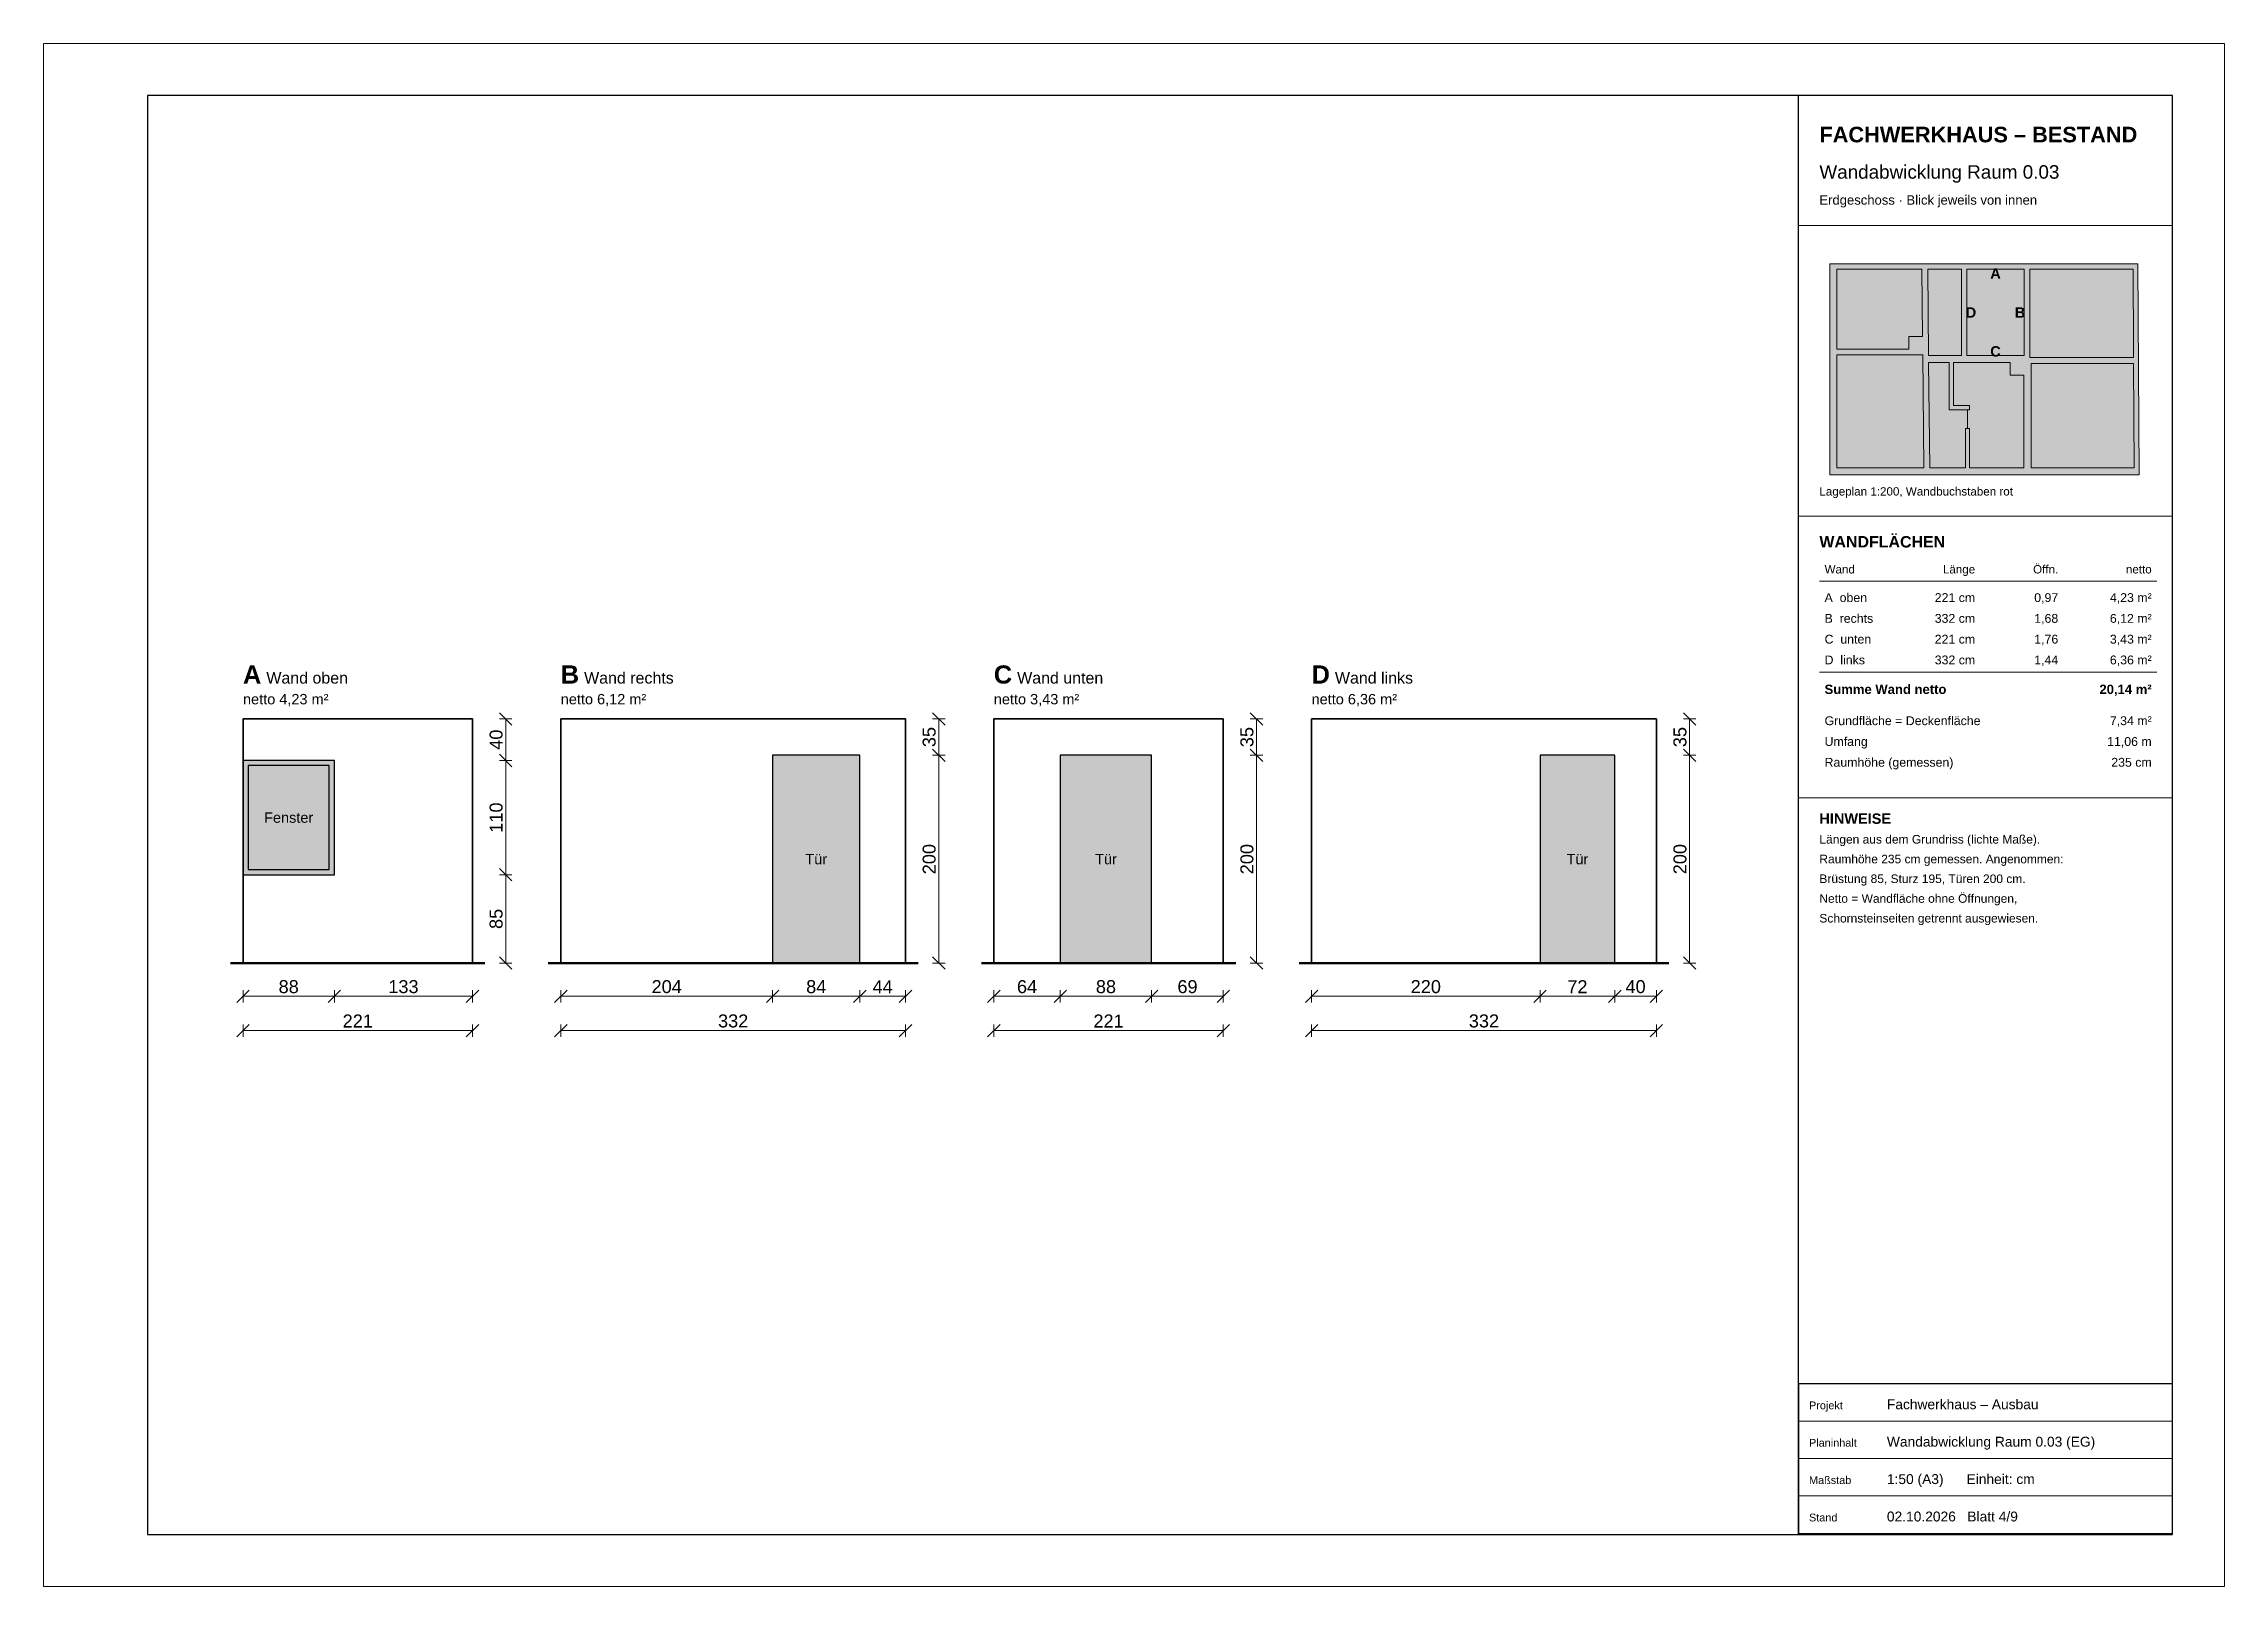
# Model space of a CAD drawing. Header units: centimetres. Extents: x 0 to 18200, y 0 to 1485.
# Drawn here: x 4600 to 6700, y 0 to 1485 of the extents above; entities that cross this region are included whole.
import ezdxf
from ezdxf.enums import TextEntityAlignment as Align

# ---------------------------------------------------------------- set-up
doc = ezdxf.new("R2010")
doc.units = ezdxf.units.CM
for name, color, linetype, lineweight in [('ABW_BODEN', 7, 'Continuous', 50), ('ABW_OEFFNUNG', 7, 'Continuous', 25), ('ABW_TEXT', 7, 'Continuous', 18), ('ABW_WAND', 7, 'Continuous', 35), ('BEMASSUNG', 7, 'Continuous', 18), ('FENSTER', 7, 'Continuous', 25), ('PLANKOPF', 7, 'Continuous', 25), ('PLANKOPF_DUENN', 7, 'Continuous', 13), ('WAND_FUELLUNG', 8, 'Continuous', 0)]:
    doc.layers.add(name, color=color, linetype=linetype, lineweight=lineweight)
doc.styles.add('PLAN', font='arial.ttf')
doc.styles.add('PLAN_FETT', font='arialbd.ttf')
doc.dimstyles.new('BESTAND_1_50', dxfattribs={"dimscale": 5, "dimtxt": 2.5, "dimasz": 1.5, "dimexe": 1.2, "dimexo": 0, "dimgap": 0.6, "dimtad": 1, "dimdec": 0, "dimtxsty": 'PLAN', "dimtsz": 1.2, "dimcen": 2.5, "dimclrd": 7, "dimclre": 7, "dimclrt": 7, "dimazin": 3, "dimtfac": 1, "dimtmove": 2, "dimatfit": 3, "dimlwd": 18, "dimlwe": 13})

msp = doc.modelspace()

# ---------------------------------------------------------------- texts
at = {"layer": 'ABW_TEXT'}
for s, height, style, p in [('A', 17.5, 'PLAN_FETT', (4792, 869)), ('B', 17.5, 'PLAN_FETT', (5098, 869)), ('C', 17.5, 'PLAN_FETT', (5515, 869)), ('D', 17.5, 'PLAN_FETT', (5821, 869)), ('Wand oben', 11, 'PLAN', (4814.5, 869)), ('Wand rechts', 11, 'PLAN', (5120.5, 869)), ('Wand unten', 11, 'PLAN', (5537.5, 869)), ('Wand links', 11, 'PLAN', (5843.5, 869)), ('netto 4,23 m²', 10, 'PLAN', (4792, 849)), ('netto 6,12 m²', 10, 'PLAN', (5098, 849)), ('netto 3,43 m²', 10, 'PLAN', (5515, 849)), ('netto 6,36 m²', 10, 'PLAN', (5821, 849))]:
    msp.add_text(s, height=height, dxfattribs=dict(at, style=style)).set_placement(p)
at = {"layer": 'ABW_TEXT', "style": 'PLAN'}
for s, p in [('Fenster', (4836, 740)), ('Tür', (5344, 700)), ('Tür', (5623, 700)), ('Tür', (6077, 700))]:
    msp.add_text(s, height=10, dxfattribs=at).set_placement(p, align=Align.MIDDLE_CENTER)
at = {"layer": 'PLANKOPF'}
for s, height, style, p in [('FACHWERKHAUS – BESTAND', 15, 'PLAN_FETT', (6310, 1390)), ('Wandabwicklung Raum 0.03', 13, 'PLAN', (6310, 1355)), ('Erdgeschoss · Blick jeweils von innen', 9, 'PLAN', (6310, 1330)), ('Lageplan 1:200, Wandbuchstaben rot', 8, 'PLAN', (6310, 1050)), ('WANDFLÄCHEN', 11, 'PLAN_FETT', (6310, 1000)), ('Wand', 8, 'PLAN', (6315, 975)), ('A  oben', 8.5, 'PLAN', (6315, 947.5)), ('B  rechts', 8.5, 'PLAN', (6315, 927.5)), ('C  unten', 8.5, 'PLAN', (6315, 907.5)), ('D  links', 8.5, 'PLAN', (6315, 887.5)), ('Summe Wand netto', 9, 'PLAN_FETT', (6315, 859)), ('Grundfläche = Deckenfläche', 8.5, 'PLAN', (6315, 829)), ('Umfang', 8.5, 'PLAN', (6315, 809)), ('Raumhöhe (gemessen)', 8.5, 'PLAN', (6315, 789)), ('HINWEISE', 10, 'PLAN_FETT', (6310, 734)), ('Längen aus dem Grundriss (lichte Maße).', 8.25, 'PLAN', (6310, 715)), ('Raumhöhe 235 cm gemessen. Angenommen:', 8.25, 'PLAN', (6310, 696)), ('Brüstung 85, Sturz 195, Türen 200 cm.', 8.25, 'PLAN', (6310, 677)), ('Netto = Wandfläche ohne Öffnungen,', 8.25, 'PLAN', (6310, 658)), ('Schornsteinseiten getrennt ausgewiesen.', 8.25, 'PLAN', (6310, 639)), ('Projekt', 7.5, 'PLAN', (6300, 170.5)), ('Fachwerkhaus – Ausbau', 9.5, 'PLAN', (6375, 170.5)), ('Planinhalt', 7.5, 'PLAN', (6300, 134.5)), ('Wandabwicklung Raum 0.03 (EG)', 9.5, 'PLAN', (6375, 134.5)), ('Maßstab', 7.5, 'PLAN', (6300, 98.5)), ('1:50 (A3)      Einheit: cm', 9.5, 'PLAN', (6375, 98.5)), ('Stand', 7.5, 'PLAN', (6300, 62.5)), ('02.10.2026   Blatt 4/9', 9.5, 'PLAN', (6375, 62.5))]:
    msp.add_text(s, height=height, dxfattribs=dict(at, style=style)).set_placement(p)
at = {"layer": 'PLANKOPF', "true_color": 0xc81e1e, "style": 'PLAN_FETT'}
for s, p in [('A', (6479.6, 1263.8)), ('D', (6456, 1226.2)), ('B', (6503.2, 1226.2)), ('C', (6479.6, 1188.8))]:
    msp.add_text(s, height=10, dxfattribs=at).set_placement(p, align=Align.MIDDLE_CENTER)
at = {"layer": 'PLANKOPF'}
for s, height, style, p in [('Länge', 8, 'PLAN', (6460, 975)), ('Öffn.', 8, 'PLAN', (6540, 975)), ('netto', 8, 'PLAN', (6630, 975)), ('221 cm', 8.5, 'PLAN', (6460, 947.5)), ('0,97', 8.5, 'PLAN', (6540, 947.5)), ('4,23 m²', 8.5, 'PLAN', (6630, 947.5)), ('332 cm', 8.5, 'PLAN', (6460, 927.5)), ('1,68', 8.5, 'PLAN', (6540, 927.5)), ('6,12 m²', 8.5, 'PLAN', (6630, 927.5)), ('221 cm', 8.5, 'PLAN', (6460, 907.5)), ('1,76', 8.5, 'PLAN', (6540, 907.5)), ('3,43 m²', 8.5, 'PLAN', (6630, 907.5)), ('332 cm', 8.5, 'PLAN', (6460, 887.5)), ('1,44', 8.5, 'PLAN', (6540, 887.5)), ('6,36 m²', 8.5, 'PLAN', (6630, 887.5)), ('20,14 m²', 9, 'PLAN_FETT', (6630, 859)), ('7,34 m²', 8.5, 'PLAN', (6630, 829)), ('11,06 m', 8.5, 'PLAN', (6630, 809)), ('235 cm', 8.5, 'PLAN', (6630, 789))]:
    msp.add_text(s, height=height, dxfattribs=dict(at, style=style)).set_placement(p, align=Align.RIGHT)

# ---------------------------------------------------------------- dimensions: what is measured, and where the dimension line sits
at = {"layer": 'BEMASSUNG'}
for base, p1, p2, location in [((5045, 795), (5051, 795), (5051, 835), (5035.8, 815)), ((5462, 800), (5468, 800), (5468, 835), (5452.8, 817.5)), ((5768, 800), (5774, 800), (5774, 835), (5758.8, 817.5)), ((6185, 800), (6191, 800), (6191, 835), (6175.8, 817.5)), ((5045, 685), (5051, 685), (5051, 795), (5035.8, 740)), ((5462, 600), (5468, 600), (5468, 800), (5452.8, 700)), ((5768, 600), (5774, 600), (5774, 800), (5758.8, 700)), ((6185, 600), (6191, 600), (6191, 800), (6175.8, 700)), ((5045, 600), (5051, 600), (5051, 685), (5035.8, 642.5))]:
    msp.add_linear_dim(base=base, p1=p1, p2=p2, angle=90, location=location, dimstyle='BESTAND_1_50', override={"dimtmove": 2}, dxfattribs=at).render()
for base, p1, p2, location in [((4792, 568), (4792, 562), (4880, 562), (4836, 577.2)), ((4880, 568), (4880, 562), (5013, 562), (4946.5, 577.2)), ((5098, 568), (5098, 562), (5302, 562), (5200, 577.2)), ((5302, 568), (5302, 562), (5386, 562), (5344, 577.2)), ((5386, 568), (5386, 562), (5430, 562), (5408, 577.2)), ((5515, 568), (5515, 562), (5579, 562), (5547, 577.2)), ((5579, 568), (5579, 562), (5667, 562), (5623, 577.2)), ((5667, 568), (5667, 562), (5736, 562), (5701.5, 577.2)), ((5821, 568), (5821, 562), (6041, 562), (5931, 577.2)), ((6041, 568), (6041, 562), (6113, 562), (6077, 577.2)), ((6113, 568), (6113, 562), (6153, 562), (6133, 577.2)), ((4792, 535), (4792, 529), (5013, 529), (4902.5, 544.2)), ((5098, 535), (5098, 529), (5430, 529), (5264, 544.2)), ((5515, 535), (5515, 529), (5736, 529), (5625.5, 544.2)), ((5821, 535), (5821, 529), (6153, 529), (5987, 544.2))]:
    msp.add_linear_dim(base=base, p1=p1, p2=p2, location=location, dimstyle='BESTAND_1_50', override={"dimtmove": 2}, dxfattribs=at).render()

# ---------------------------------------------------------------- hatches: boundary and pattern name
at = {"layer": 'ABW_OEFFNUNG', "true_color": 0xffffff}
h = msp.add_hatch(color=7, dxfattribs=at)
h.dxf.hatch_style = 1
h.paths.add_polyline_path([(5386, 600), (5386, 800), (5302, 800), (5302, 600)])
h = msp.add_hatch(color=7, dxfattribs=at)
h.dxf.hatch_style = 1
h.paths.add_polyline_path([(5667, 600), (5667, 800), (5579, 800), (5579, 600)])
h = msp.add_hatch(color=7, dxfattribs=at)
h.dxf.hatch_style = 1
h.paths.add_polyline_path([(6113, 600), (6113, 800), (6041, 800), (6041, 600)])
h = msp.add_hatch(color=7, dxfattribs=at)
h.dxf.hatch_style = 1
h.paths.add_polyline_path([(4880, 685), (4880, 795), (4792, 795), (4792, 685)])
at = {"layer": 'WAND_FUELLUNG', "true_color": 0xa0a0a0}
h = msp.add_hatch(color=7, dxfattribs=at)
h.dxf.hatch_style = 1
h.paths.add_polyline_path([(6320, 1070), (6617.8, 1070), (6616.5, 1273.2), (6320, 1273.2)])
at = {"layer": 'WAND_FUELLUNG', "true_color": 0xffffff}
h = msp.add_hatch(color=7, dxfattribs=at)
h.dxf.hatch_style = 1
h.paths.add_polyline_path([(6396, 1203.2), (6396, 1191), (6326.8, 1191), (6326.8, 1267.8), (6408.8, 1267.8), (6409.4, 1203.2)])
h = msp.add_hatch(color=7, dxfattribs=at)
h.dxf.hatch_style = 1
h.paths.add_polyline_path([(6415.1, 1184.8), (6414.3, 1267.8), (6447, 1267.8), (6447, 1184.8)])
at = {"layer": 'WAND_FUELLUNG', "true_color": 0xf0c8be}
h = msp.add_hatch(color=7, dxfattribs=at)
h.dxf.hatch_style = 1
h.paths.add_polyline_path([(6452, 1184.8), (6452, 1267.8), (6507.2, 1267.8), (6507.2, 1184.8)])
at = {"layer": 'WAND_FUELLUNG', "true_color": 0xffffff}
h = msp.add_hatch(color=7, dxfattribs=at)
h.dxf.hatch_style = 1
h.paths.add_polyline_path([(6612.5, 1191.9), (6612.5, 1182.8), (6514, 1182.8), (6512.8, 1182.8), (6512.8, 1267.8), (6612, 1267.8)])
h = msp.add_hatch(color=7, dxfattribs=at)
h.dxf.hatch_style = 1
h.paths.add_polyline_path([(6409.6, 1185.5), (6410.7, 1076.8), (6326.8, 1076.8), (6326.8, 1185.5)])
h = msp.add_hatch(color=7, dxfattribs=at)
h.dxf.hatch_style = 1
h.paths.add_polyline_path([(6450.8, 1114.5), (6450.8, 1076.8), (6416.2, 1076.8), (6415.2, 1178), (6435, 1178), (6435, 1136.8), (6435, 1132.5), (6439.2, 1132.5), (6452.6, 1132.5), (6452.6, 1114.5)])
h = msp.add_hatch(color=7, dxfattribs=at)
h.dxf.hatch_style = 1
h.paths.add_polyline_path([(6454.5, 1114.5), (6452.6, 1114.5), (6452.6, 1132.5), (6454.5, 1132.5), (6454.5, 1136.8), (6439.2, 1136.8), (6439.2, 1178), (6452.6, 1178), (6493.8, 1178), (6493.8, 1165.8), (6507, 1165.8), (6507, 1076.8), (6454.5, 1076.8)])
h = msp.add_hatch(color=7, dxfattribs=at)
h.dxf.hatch_style = 1
h.paths.add_polyline_path([(6613.2, 1076.8), (6514, 1076.8), (6514, 1177.2), (6612.6, 1177.2)])

# ---------------------------------------------------------------- linework, layer by layer
at = {"layer": 'ABW_BODEN'}
for p, q in [((4780, 600), (5025, 600)), ((5086, 600), (5442, 600)), ((5503, 600), (5748, 600)), ((5809, 600), (6165, 600))]:
    msp.add_line(p, q, dxfattribs=at)
at = {"layer": 'ABW_OEFFNUNG'}
for points in [[(5386, 600), (5386, 800), (5302, 800), (5302, 600)], [(5667, 600), (5667, 800), (5579, 800), (5579, 600)], [(6113, 600), (6113, 800), (6041, 800), (6041, 600)], [(4880, 685), (4880, 795), (4792, 795), (4792, 685)]]:
    msp.add_lwpolyline(points, close=True, dxfattribs=at)
at = {"layer": 'ABW_WAND'}
for points in [[(5013, 600), (5013, 835), (4792, 835), (4792, 600)], [(5430, 600), (5430, 835), (5098, 835), (5098, 600)], [(5736, 600), (5736, 835), (5515, 835), (5515, 600)], [(6153, 600), (6153, 835), (5821, 835), (5821, 600)]]:
    msp.add_lwpolyline(points, close=True, dxfattribs=at)
at = {"layer": 'FENSTER'}
msp.add_lwpolyline([(4875, 690), (4875, 790), (4797, 790), (4797, 690)], close=True, dxfattribs=at)
at = {"layer": 'PLANKOPF'}
msp.add_line((6290, 50), (6290, 1435), dxfattribs=at)
for points in [[(4700, 50), (6650, 50), (6650, 1435), (4700, 1435)], [(6290, 50), (6650, 50), (6650, 195), (6290, 195)]]:
    msp.add_lwpolyline(points, close=True, dxfattribs=at)
at = {"layer": 'PLANKOPF_DUENN'}
for p, q in [((6290, 1310), (6650, 1310)), ((6290, 1030), (6650, 1030)), ((6310, 967.5), (6635, 967.5)), ((6310, 880), (6635, 880)), ((6290, 759), (6650, 759)), ((6290, 159), (6650, 159)), ((6290, 123), (6650, 123)), ((6290, 87), (6650, 87)), ((6290, 51), (6650, 51))]:
    msp.add_line(p, q, dxfattribs=at)
for points in [[(4600, 0), (6700, 0), (6700, 1485), (4600, 1485)], [(6320, 1070), (6617.8, 1070), (6616.5, 1273.2), (6320, 1273.2)], [(6396, 1203.2), (6396, 1191), (6326.8, 1191), (6326.8, 1267.8), (6408.8, 1267.8), (6409.4, 1203.2)], [(6415.1, 1184.8), (6414.3, 1267.8), (6447, 1267.8), (6447, 1184.8)], [(6452, 1184.8), (6452, 1267.8), (6507.2, 1267.8), (6507.2, 1184.8)], [(6612.5, 1191.9), (6612.5, 1182.8), (6514, 1182.8), (6512.8, 1182.8), (6512.8, 1267.8), (6612, 1267.8)], [(6409.6, 1185.5), (6410.7, 1076.8), (6326.8, 1076.8), (6326.8, 1185.5)], [(6450.8, 1114.5), (6450.8, 1076.8), (6416.2, 1076.8), (6415.2, 1178), (6435, 1178), (6435, 1136.8), (6435, 1132.5), (6439.2, 1132.5), (6452.6, 1132.5), (6452.6, 1114.5)], [(6454.5, 1114.5), (6452.6, 1114.5), (6452.6, 1132.5), (6454.5, 1132.5), (6454.5, 1136.8), (6439.2, 1136.8), (6439.2, 1178), (6452.6, 1178), (6493.8, 1178), (6493.8, 1165.8), (6507, 1165.8), (6507, 1076.8), (6454.5, 1076.8)], [(6613.2, 1076.8), (6514, 1076.8), (6514, 1177.2), (6612.6, 1177.2)]]:
    msp.add_lwpolyline(points, close=True, dxfattribs=at)

msp.set_redraw_order([(e.dxf.handle, doc.entitydb.next_handle()) for e in msp.query("TEXT MTEXT ATTDEF DIMENSION ARC_DIMENSION")])  # texts and dimensions are drawn at this point

doc.saveas('drawing.dxf')
